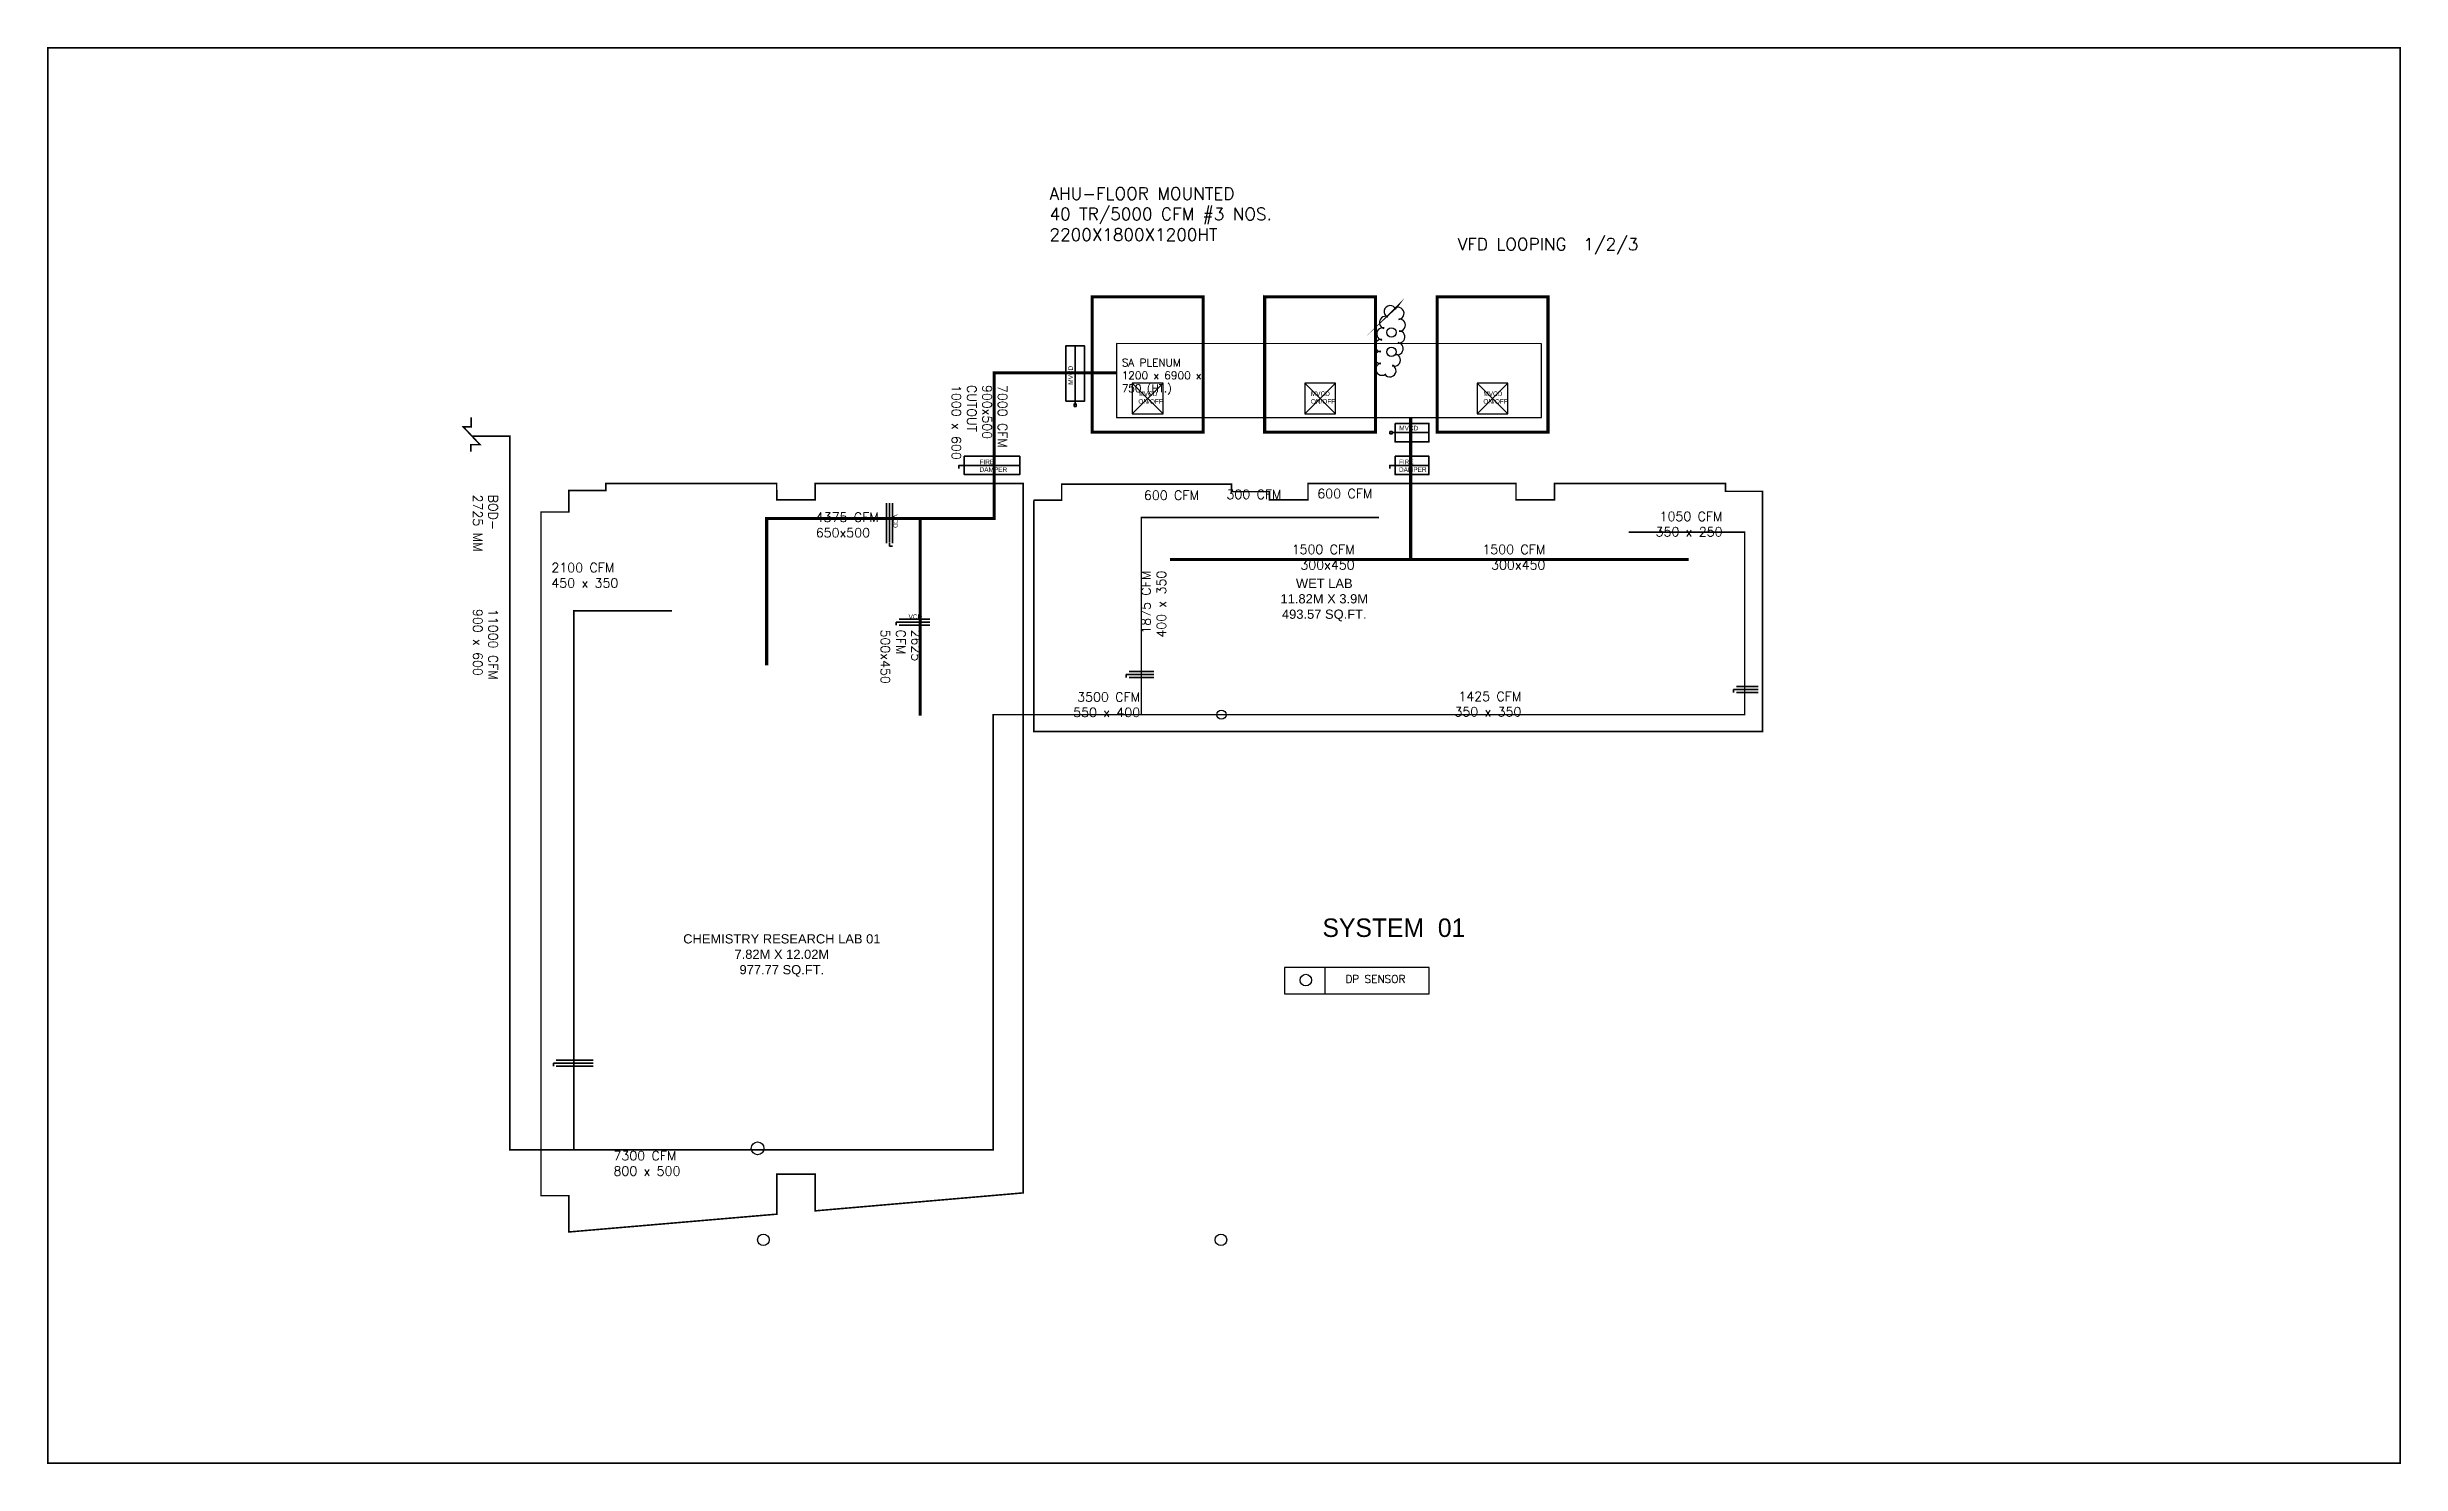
# Model space of a CAD drawing. Header units: millimetres. Extents: x -661525 to 498941, y 282148 to 1359693.
# Drawn here: x -75936 to -37727, y 660107 to 683109 of the extents above; entities that cross this region are included whole.
import ezdxf

# ---------------------------------------------------------------- set-up
doc = ezdxf.new("R2010")
doc.units = ezdxf.units.MM
doc.header["$LTSCALE"] = 2.5
for name, color, linetype in [('A-ANNO-TEXT', 7, 'CONTINUOUS'), ('v-dp Sensor', 1, 'CONTINUOUS'), ('v-ex. duct', 30, 'CONTINUOUS'), ('v-SA DUCT', 4, 'CONTINUOUS'), ('vemcpl-ahu', 6, 'CONTINUOUS')]:
    doc.layers.add(name, color=color, linetype=linetype)
doc.layers.add('area', color=5, linetype='CONTINUOUS', plot=False)
for name, color, linetype, lineweight in [('v-ac fd', 1, 'CONTINUOUS', 35), ('vac vcd', 5, 'CONTINUOUS', 35), ('vision-nameplate', 7, 'CONTINUOUS', 35)]:
    doc.layers.add(name, color=color, linetype=linetype, lineweight=lineweight)
doc.styles.add('ARIAL', font='arial.ttf')
doc.styles.add('ROMAND', font='ROMAND')
doc.styles.add('ROMANS', font='romans.shx', dxfattribs={"height": 125})
doc.linetypes.add('ZIGZAG', pattern='A,0.0001,-0.2,[131,ltypeshp.shx,S=0.2,R=0,X=-0.2,Y=0],-0.4,[131,ltypeshp.shx,S=0.2,R=180,X=0.2,Y=0],-0.2', length=0.8001)

msp = doc.modelspace()

# ---------------------------------------------------------------- texts
at = {"layer": 'A-ANNO-TEXT', "color": 0, "ltscale": 0.5, "char_height": 150, "width": 4767.61, "attachment_point": 6, "style": 'ROMAND'}
for s, insert in [('\\A1;\\pxqc;{\\f@Arial Unicode MS|b0|i0|c0|p34;\\C256;WET LAB\\P11.82M X 3.9M\\P493.57 SQ.FT.\\Fromand|c0;\\C6; }', (-52820.2, 674131.5)), ('\\A1;\\pxqc;{\\f@Arial Unicode MS|b0|i0|c0|p34;\\C256;CHEMISTRY RESEARCH LAB 01\\P7.82M X 12.02M\\P977.77 SQ.FT.\\Fromand|c0;\\C6; }', (-61625.4, 668360.8))]:
    msp.add_mtext(s, dxfattribs=dict(at, insert=insert))
at = {"layer": 'v-ac fd', "ltscale": 25, "char_height": 75, "width": 98.234, "attachment_point": 1, "style": 'ARIAL'}
for insert in [(-60799.5, 676412.5), (-53991.4, 676412.5)]:
    msp.add_mtext('{FIRE\\PDAMPER}', dxfattribs=dict(at, insert=insert))
at = {"layer": 'v-dp Sensor', "insert": (-50105, 680009.2), "char_height": 200, "width": 4618.742, "attachment_point": 3, "style": 'ROMANS'}
msp.add_mtext('{VFD LOOPING  1/2/3}', dxfattribs=at)
at = {"layer": 'v-dp Sensor', "color": 4, "insert": (-53886.1, 668042.3), "char_height": 125, "width": 3657.796, "attachment_point": 3, "style": 'ROMANS'}
msp.add_mtext('{DP SENSOR}', dxfattribs=at)
at = {"layer": 'v-ex. duct', "char_height": 150, "style": 'ROMANS'}
for s, insert, width, attachment_point in [('600 CFM', (-54422.9, 675935.6), 1128.957, 3), ('600 CFM', (-57238.2, 675908.4), 989.808, 3), ('300 CFM', (-55898.1, 675920.8), 1128.957, 3), ('1050 CFM\\P350 x 250', (-48739, 675564.7), 1380.669, 3), ('{2100 CFM\\P450 x 350}', (-67749.8, 674733.6), 1681.812, 1), ('{3500 CFM\\P550 x 400}', (-58192.9, 672633.3), 1728.634, 3), ('{1425 CFM\\P350 x 350}', (-52004.6, 672642.5), 1728.634, 3), ('{7300 CFM\\P800 x 500}', (-66741.9, 665186.2), 3657.796, 1)]:
    msp.add_mtext(s, dxfattribs=dict(at, insert=insert, width=width, attachment_point=attachment_point))
for s, insert, width, attachment_point, rotation in [('{{\\C1;BOD-\\P2725 MM}}', (-68620.8, 675843.7), 3657.796, 1, 270), ('{1875 CFM\\P400 x 350}', (-58172.8, 674607.7), 1409.521, 3, 90), ('{11000 CFM\\P900 x 600}', (-68620.8, 673987.9), 3657.796, 1, 270)]:
    msp.add_mtext(s, dxfattribs=dict(at, insert=insert, width=width, attachment_point=attachment_point, rotation=rotation))
at = {"layer": 'v-SA DUCT', "style": 'ROMANS'}
for s, insert, char_height, width, attachment_point in [('{SA PLENUM\\P1200 x 6900 x 750 (HT.)}', (-58491.8, 678049.3), 125, 1569.63, 1), ('{4375 CFM\\P650x500}', (-63458.5, 675550.3), 150, 3657.796, 1), ('{1500 CFM\\P300x450}', (-54711.4, 675028.5), 150, 3657.796, 3), ('{1500 CFM\\P300x450}', (-51615.4, 675028.5), 150, 3657.796, 3)]:
    msp.add_mtext(s, dxfattribs=dict(at, insert=insert, char_height=char_height, width=width, attachment_point=attachment_point))
at = {"layer": 'v-SA DUCT', "char_height": 150, "attachment_point": 1, "rotation": 270, "style": 'ROMANS'}
for s, insert, width in [('{7000 CFM\\P900x500\\PCUTOUT\\P1000 x 600}', (-60351.9, 677624.2), 3657.796), ('{2625 CFM\\P500x450}', (-61754.3, 673653.1), 100)]:
    msp.add_mtext(s, dxfattribs=dict(at, insert=insert, width=width))
at = {"layer": 'vac vcd', "ltscale": 25, "char_height": 75, "width": 105.422, "attachment_point": 1, "style": 'ARIAL'}
for s, insert, rotation in [('{MVCD}', (-59359.1, 677627.4), 90), ('{VCD}', (-62127.7, 675524), 270)]:
    msp.add_mtext(s, dxfattribs=dict(at, insert=insert, rotation=rotation))
for s, insert in [('{MVCD\\PON/OFF}', (-58221.6, 677518.4)), ('{MVCD\\PON/OFF}', (-55421.6, 677518.4)), ('{MVCD\\PON/OFF}', (-52621.6, 677518.4)), ('{MVCD}', (-53987.1, 676960.9)), ('{VCD}', (-61952.3, 673898.9))]:
    msp.add_mtext(s, dxfattribs=dict(at, insert=insert))
at = {"layer": 'vemcpl-ahu', "insert": (-59663.5, 680831.5), "char_height": 200, "width": 4618.742, "attachment_point": 1, "style": 'ROMANS'}
msp.add_mtext('AHU-FLOOR MOUNTED\\P40 TR/5000 CFM #3 NOS.\\P2200X1800X1200HT', dxfattribs=at)
at = {"layer": 'vision-nameplate', "color": 0, "ltscale": 0.5, "insert": (-52914.1, 668810.3), "char_height": 300, "width": 4767.61, "attachment_point": 6, "style": 'ROMAND'}
msp.add_mtext('{\\Farsimp.shx|c0;{\\C256;SYSTEM  01}}', dxfattribs=at)

# ---------------------------------------------------------------- blocks, each defined once
blk = doc.blocks.new('*U651')
at = {"layer": 'v-dp Sensor', "color": 0, "linetype": 'ByBlock', "lineweight": -2, "transparency": 16777216}
for centre, start, end in [((-71, 307), 70.3865, 254.9989), ((5, 482), 21.2453, 243.264), ((129, 453), 279.7907, 127.1521), ((-142, -69), 83.2107, 265.977), ((-115, 120), 77.9776, 260.7696), ((142, 72), 263.2821, 86.0529), ((151, 263), 268.9837, 93.2079), ((-151, -261), 88.8976, 273.0386), ((-130, -451), 99.4453, 304.4191), ((71, -304), 250.5556, 75.085), ((116, -118), 258.0535, 80.8409), ((-1, -476), 212.1979, 64.0465)]:
    blk.add_arc(centre, 100, start, end, dxfattribs=at)

# ---------------------------------------------------------------- linework, layer by layer
at = {"layer": 'area', "const_width": 25}
msp.add_lwpolyline([(-75923.9, 683096.2), (-75923.9, 660120), (-37739.5, 660120), (-37739.5, 683096.2)], close=True, dxfattribs=at)
for points in [[(-67467.8, 664462.1), (-67467.8, 663873), (-64091.8, 664162.1), (-64091.8, 664809.9), (-63467.8, 664809.9), (-63467.8, 664216), (-60091.8, 664507.4), (-60091.8, 676022.2), (-63467.8, 676022.2), (-63467.8, 675760.2), (-64091.8, 675760.2), (-64092.3, 676022.2), (-66867.8, 676022.2), (-66867.8, 675910.2), (-67467.8, 675910.2), (-67467.8, 675560.2), (-67917.8, 675560.2), (-67917.8, 664462.1), (-67467.8, 664462.1)], [(-59919.8, 675752.2), (-59467.8, 675752.2), (-59467.8, 676014.2), (-56709.8, 676014.2), (-56709.8, 675892.2), (-56092.5, 675892.2), (-56092.5, 675760.2), (-55467.8, 675760.2), (-55467.8, 676022.2), (-52091.8, 676022.2), (-52091.8, 675759.2), (-51467.8, 675759.2), (-51467.8, 676022.2), (-48691.8, 676022.2), (-48691.8, 675897.2), (-48091.8, 675897.2), (-48091.8, 671997.2), (-59919.8, 671997.2), (-59919.3, 675752.2)]]:
    msp.add_lwpolyline(points, dxfattribs=at)
at = {"layer": 'v-ac fd', "linetype": 'ZIGZAG', "ltscale": 5}
for p, q in [((-61087.6, 676317.2), (-60148.2, 676317.2)), ((-54094.2, 676317.2), (-53504.8, 676317.2))]:
    msp.add_line(p, q, dxfattribs=at)
at = {"layer": 'v-ac fd', "ltscale": 25}
for points in [[(-61135.6, 676268.5), (-61135.6, 676317.2), (-61087.6, 676317.2)], [(-54142.2, 676268.5), (-54142.2, 676317.2), (-54094.2, 676317.2)]]:
    msp.add_lwpolyline(points, dxfattribs=at)
for points in [[(-61048.2, 676467.2), (-60148.2, 676467.2), (-60148.2, 676167.2), (-61048.2, 676167.2)], [(-54054.8, 676467.2), (-53504.8, 676467.2), (-53504.8, 676167.2), (-54054.8, 676167.2)]]:
    msp.add_lwpolyline(points, close=True, dxfattribs=at)
at = {"layer": 'v-dp Sensor'}
msp.add_line((-55193.6, 668164.2), (-55193.6, 667741.3), dxfattribs=at)
msp.add_lwpolyline([(-54008.9, 678884.6, 0, 100, 0), (-53698, 679237.5, 0, 0, 0), (-53231.7, 679703.2, 0, 0, 0), (-50697.5, 679703.2, 0, 0, 0)], format="xyseb", dxfattribs=at)
msp.add_lwpolyline([(-55851.4, 668164.2), (-55851.4, 667741.3), (-53501.9, 667741.3), (-53501.9, 668164.2)], close=True, dxfattribs=at)
for centre, radius in [((-54113.2, 678476.9), 75.5), ((-54113.2, 678161.1), 75.5), ((-56874, 672270.8), 75.5), ((-55503.8, 667962), 94), ((-64402.9, 665230.7), 103.4), ((-64308.9, 663745.8), 94), ((-56880.5, 663745.8), 94)]:
    msp.add_circle(centre, radius, dxfattribs=at)
at = {"layer": 'v-ex. duct', "const_width": 25}
msp.add_lwpolyline([(-69051.2, 677099.6), (-69051.2, 676944.4), (-69181.8, 676944.4), (-68908.3, 676653.7), (-69056.1, 676653.7), (-69056.1, 676540.3)], dxfattribs=at)
at = {"layer": 'v-ex. duct'}
for points in [[(-50265.1, 675234.9, 25, 25, 0), (-48380.1, 675234.9, 25, 25, 0), (-48380.1, 672270.8, 25, 25, 0), (-60577.3, 672270.8, 25, 25, 0), (-60577.3, 665205.2, 25, 25, 0), (-68426, 665205.2, 25, 25, 0), (-68426, 676793.1, 25, 25, 0), (-69039.5, 676793.1, 25, 25, 0)], [(-58172.8, 672270.8, 25, 25, 0), (-58172.8, 675471.3, 25, 25, 0), (-54317.5, 675471.3, 25, 25, 0)], [(-67384.5, 665205.2, 25, 25, 0), (-67384.5, 673958.1, 25, 25, 0), (-65791, 673958.1, 25, 25, 0)]]:
    msp.add_lwpolyline(points, format="xyseb", dxfattribs=at)
at = {"layer": 'v-SA DUCT'}
msp.add_line((-54379.8, 678026.9), (-54379.8, 677526.9), dxfattribs=at)
msp.add_lwpolyline([(-51676, 677092.8), (-51676, 678292.8), (-58576.1, 678294.2), (-58576.1, 677094.2)], close=True, dxfattribs=at)
at = {"layer": 'v-SA DUCT', "const_width": 50}
for points in [[(-58576.1, 677818.4), (-60167.6, 677818.4), (-60563.9, 677818.4), (-60563.9, 675456.4), (-64255.6, 675456.4), (-64255.6, 673069.7)], [(-53801.2, 677093.2), (-53801.2, 674790.7)], [(-61762, 675456.4), (-61762, 672254.3)], [(-53801.2, 674790.7), (-57708.1, 674790.7)], [(-53801.2, 674790.7), (-49291.5, 674790.7)]]:
    msp.add_lwpolyline(points, dxfattribs=at)
at = {"layer": 'vac vcd', "ltscale": 25}
for p, q in [((-62307.6, 675056.2), (-62307.6, 675706.2)), ((-62211.6, 675056.2), (-62211.6, 675706.2)), ((-62259.6, 675008.2), (-62259.6, 675056.2)), ((-62210.9, 675008.2), (-62259.6, 675008.2)), ((-62151.8, 673722.3), (-62151.8, 673770.9)), ((-62151.8, 673770.9), (-62103.8, 673770.9)), ((-62104.8, 673818.9), (-61604.8, 673818.9)), ((-62104.8, 673722.9), (-61604.8, 673722.9)), ((-58420.8, 672874.4), (-58420.8, 672923)), ((-58420.8, 672923), (-58372.8, 672923)), ((-58372.8, 672971), (-57972.8, 672971)), ((-58372.8, 672875), (-57972.8, 672875)), ((-48559.3, 672629.4), (-48559.3, 672678)), ((-48559.3, 672678), (-48511.3, 672678)), ((-48511.3, 672726), (-48161.3, 672726)), ((-48511.3, 672630), (-48161.3, 672630)), ((-67718, 666563.9), (-67718, 666612.5)), ((-67718, 666612.5), (-67670, 666612.5)), ((-67670, 666660.5), (-67070, 666660.5)), ((-67670, 666564.5), (-67070, 666564.5))]:
    msp.add_line(p, q, dxfattribs=at)
at = {"layer": 'vac vcd', "linetype": 'ZIGZAG', "ltscale": 5}
for p, q in [((-62259.6, 675064.1), (-62259.6, 675706.2)), ((-62104.8, 673770.9), (-61604.8, 673770.9)), ((-58372.8, 672923), (-57972.8, 672923)), ((-48511.3, 672678), (-48161.3, 672678)), ((-67670, 666612.5), (-67070, 666612.5))]:
    msp.add_line(p, q, dxfattribs=at)
at = {"layer": 'vac vcd', "ltscale": 25}
for points in [[(-59398.1, 677359.5), (-59398.1, 678259.5), (-59098.1, 678259.5), (-59098.1, 677359.5)], [(-59264.9, 677275.1), (-59230.3, 677275.1), (-59230.3, 677314.1), (-59264.9, 677314.1)], [(-54139.2, 676866.8), (-54139.2, 676832.1), (-54100.1, 676832.1), (-54100.1, 676866.8)], [(-54054.8, 677000), (-53504.8, 677000), (-53504.8, 676700), (-54054.8, 676700)]]:
    msp.add_lwpolyline(points, close=True, dxfattribs=at)
at = {"layer": 'vac vcd', "linetype": 'ZIGZAG', "ltscale": 5}
for points in [[(-59248.1, 677314.1), (-59248.1, 677364.7), (-59248.1, 678259.5)], [(-54100.1, 676850), (-54049.5, 676850), (-53504.8, 676850)]]:
    msp.add_lwpolyline(points, dxfattribs=at)
at = {"layer": 'vemcpl-ahu'}
for p, q in [((-57821.8, 677155.2), (-58321.8, 677655.2)), ((-57821.8, 677655.2), (-58321.8, 677155.2)), ((-55021.8, 677155.2), (-55521.8, 677655.2)), ((-55021.8, 677655.2), (-55521.8, 677155.2)), ((-52221.8, 677155.2), (-52721.8, 677655.2)), ((-52221.8, 677655.2), (-52721.8, 677155.2))]:
    msp.add_line(p, q, dxfattribs=at)
msp.add_lwpolyline([(-56171.8, 679055.2, 0, 100, 0), (-56340.7, 679237.5, 0, 0, 0), (-56807, 679703.2, 0, 0, 0), (-59341.2, 679703.2, 0, 0, 0)], format="xyseb", dxfattribs=at)
at = {"layer": 'vemcpl-ahu', "const_width": 50}
for points in [[(-58971.8, 679055.2), (-58971.8, 676855.2), (-57171.8, 676855.2), (-57171.8, 679055.2)], [(-56171.8, 679055.2), (-56171.8, 676855.2), (-54371.8, 676855.2), (-54371.8, 679055.2)], [(-53371.8, 679055.2), (-53371.8, 676855.2), (-51571.8, 676855.2), (-51571.8, 679055.2)]]:
    msp.add_lwpolyline(points, close=True, dxfattribs=at)
at = {"layer": 'vemcpl-ahu'}
for points in [[(-58321.8, 677155.2), (-57821.8, 677155.2), (-57821.8, 677655.2), (-58321.8, 677655.2)], [(-55521.8, 677155.2), (-55021.8, 677155.2), (-55021.8, 677655.2), (-55521.8, 677655.2)], [(-52721.8, 677155.2), (-52221.8, 677155.2), (-52221.8, 677655.2), (-52721.8, 677655.2)]]:
    msp.add_lwpolyline(points, close=True, dxfattribs=at)

# ---------------------------------------------------------------- block references
at = {"layer": 'v-dp Sensor'}
msp.add_blockref('*U651', (-54138, 678331.3), dxfattribs=at)

msp.set_redraw_order([(e.dxf.handle, doc.entitydb.next_handle()) for e in msp.query("TEXT MTEXT ATTDEF DIMENSION ARC_DIMENSION")])  # texts and dimensions are drawn at this point

doc.saveas('drawing.dxf')
